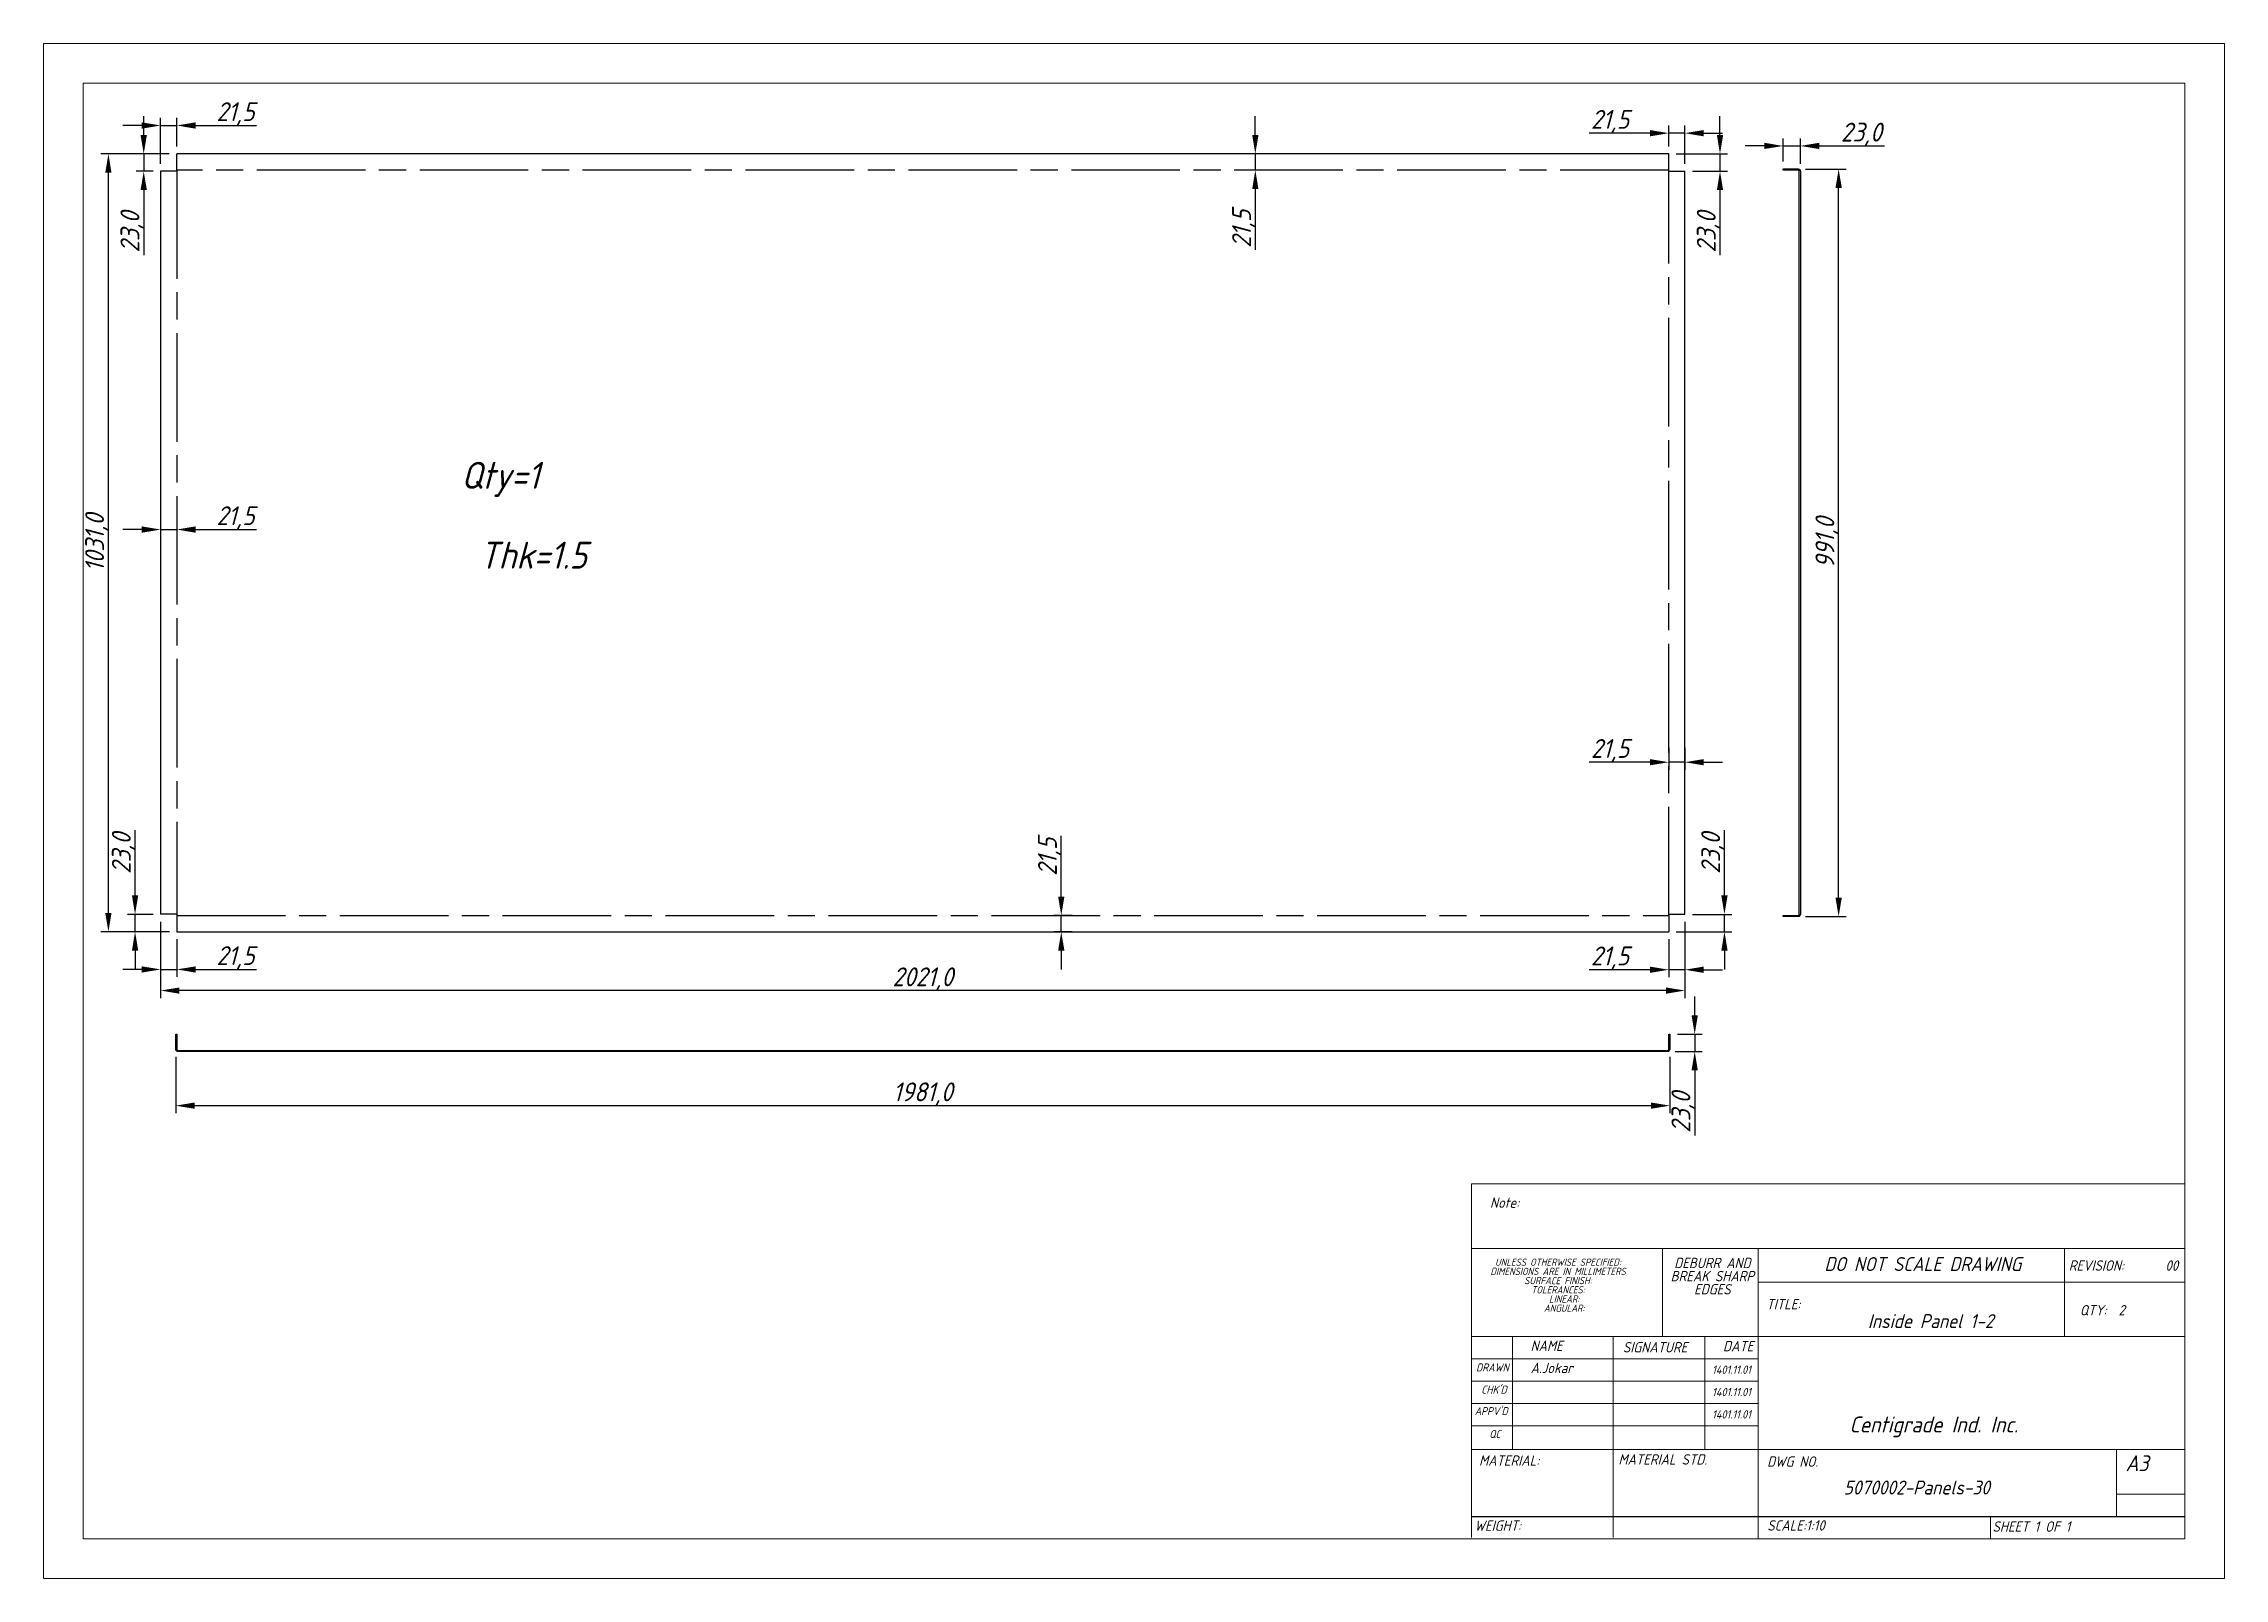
# Model space of a CAD drawing. Header units: inches. Extents: x 18597 to 101525, y -10106 to 51.
# Drawn here: x 57262 to 60154, y -5504 to -3469 of the extents above; entities that cross this region are included whole.
import ezdxf

# ---------------------------------------------------------------- set-up
doc = ezdxf.new("R2010")
doc.units = ezdxf.units.IN
doc.header["$LTSCALE"] = 6
doc.header["$MEASUREMENT"] = 0
doc.linetypes.add('ACAD_ISO08W100', pattern=[36, 24, -3, 6, -3])
doc.linetypes.add('SLD-Solid', pattern=[0])
doc.styles.add('GENISO', font='geniso.shx', dxfattribs={"oblique": 15})
doc.dimstyles.new('Scale', dxfattribs={"dimscale": 10, "dimtxt": 2.5, "dimasz": 2.5, "dimexe": 1, "dimexo": 1, "dimgap": 0.1, "dimtad": 1, "dimdec": 1, "dimzin": 0, "dimtxsty": 'GENISO', "dimcen": 2.5, "dimclrd": 1, "dimclre": 1, "dimclrt": 256, "dimadec": 0, "dimazin": 0, "dimtfac": 1, "dimtdec": 1, "dimtmove": 0, "dimatfit": 3, "dimfxl": 1, "dimtzin": 0, "dimlwd": -1, "dimlwe": -1, "dimarcsym": 0})

msp = doc.modelspace()

# ---------------------------------------------------------------- texts
at = {"style": 'GENISO', "oblique": 15}
for s, p in [('Qty=1', (57815.76, -4059.18)), ('Thk=1.5', (57839.86, -4165.06))]:
    msp.add_text(s, height=35.747, dxfattribs=at).set_placement(p)
at = {"attachment_point": 5, "style": 'GENISO'}
for s, insert, char_height in [('Note:', (59199.34, -5005.47), 13.737), ('UNLESS OTHERWISE SPECIFIED:', (59270.14, -5084.39), 9.6156), ('DEBURR AND', (59474.75, -5085.44), 13.737), ('DO NOT SCALE DRAWING', (59753.82, -5086.88), 18.4916), ('REVISION:       00', (60019.86, -5088.83), 13.7366), ('DIMENSIONS ARE IN MILLIMETERS', (59270.14, -5096.58), 9.6156), ('SURFACE FINISH:', (59270.14, -5108.77), 9.6156), ('TOLERANCES:', (59270.14, -5120.97), 9.6156), ('BREAK SHARP', (59474.75, -5102.85), 13.7366), ('EDGES', (59474.75, -5120.27), 13.737), ('ANGULAR:', (59278.37, -5145.35), 9.616), ('LINEAR:', (59278.37, -5133.16), 9.616), ('TITLE:', (59569.02, -5139.95), 13.737), ('QTY:  2', (59991.83, -5148.05), 13.737), ('Inside Panel 1-2', (59764.22, -5162.46), 18.4916), ('NAME', (59255.05, -5195.19), 13.737), ('SIGNATURE', (59398.87, -5197.16), 13.737), ('DATE', (59509.03, -5195.63), 13.737), ('DRAWN', (59183.18, -5223.88), 10.567), ('A.Jokar', (59261.77, -5224.59), 13.737), ('1401.11.01', (59500.15, -5226.92), 10.989), ("CHK'D", (59185.25, -5253.3), 10.567), ('1401.11.01', (59500.15, -5256.53), 10.989), ("APPV'D", (59181.5, -5281.83), 10.567), ('1401.11.01', (59500.15, -5286.14), 10.989), ('Centigrade Ind. Inc.', (59768.28, -5302.71), 21.1333), ('QC', (59186.53, -5312.14), 10.567), ('MATERIAL:', (59205.35, -5347.38), 13.737), ('MATERIAL STD.', (59408.99, -5345.82), 13.7366), ('DWG NO.', (59581.12, -5348.7), 13.737), ('A3', (60037.8, -5350.88), 21.133), ('5070002-Panels-30', (59745.76, -5383.09), 18.4916), ('WEIGHT:', (59190.25, -5433.65), 13.737), ('SCALE:1:10', (59585.68, -5433.33), 13.737), ('SHEET 1 OF 1', (59897.84, -5434.79), 13.7366)]:
    msp.add_mtext(s, dxfattribs=dict(at, insert=insert, char_height=char_height))

# ---------------------------------------------------------------- blocks, each defined once
blk = doc.blocks.new('*D550')
at = {"color": 1, "transparency": 16777216}
for p, q in [((58611.5, -4599.8), (58611.5, -4519.2)), ((58626.2, -4624.8), (58601.5, -4624.8)), ((58611.5, -4646.3), (58611.5, -4624.8)), ((58626.2, -4646.3), (58601.5, -4646.3)), ((58611.5, -4671.3), (58611.5, -4696.3))]:
    blk.add_line(p, q, dxfattribs=at)
for points in [[(58607.4, -4599.8), (58615.7, -4599.8), (58611.5, -4624.8)], [(58607.4, -4671.3), (58615.7, -4671.3), (58611.5, -4646.3)]]:
    blk.add_solid(points, dxfattribs=at)
at = {"layer": 'Defpoints', "color": 0, "transparency": 16777216}
for p in [(58611.5, -4624.8), (58636.2, -4624.8), (58636.2, -4646.3)]:
    blk.add_point(p, dxfattribs=at)
at = {"transparency": 16777216, "insert": (58596.1, -4547), "char_height": 25, "attachment_point": 5, "rotation": 90, "style": 'GENISO'}
blk.add_mtext('21,5', dxfattribs=at)
blk = doc.blocks.new('*D551')
at = {"color": 1, "transparency": 16777216}
for p, q in [((59391.9, -4421.6), (59311.4, -4421.6)), ((59416.9, -4402.5), (59416.9, -4431.6)), ((59438.4, -4421.6), (59416.9, -4421.6)), ((59438.4, -4402.5), (59438.4, -4431.6)), ((59463.4, -4421.6), (59488.4, -4421.6))]:
    blk.add_line(p, q, dxfattribs=at)
for points in [[(59391.9, -4417.5), (59391.9, -4425.8), (59416.9, -4421.6)], [(59463.4, -4417.5), (59463.4, -4425.8), (59438.4, -4421.6)]]:
    blk.add_solid(points, dxfattribs=at)
at = {"layer": 'Defpoints', "color": 0, "transparency": 16777216}
for p in [(59416.9, -4392.5), (59438.4, -4392.5), (59416.9, -4421.6)]:
    blk.add_point(p, dxfattribs=at)
at = {"transparency": 16777216, "insert": (59339.1, -4406.3), "char_height": 25, "attachment_point": 5, "style": 'GENISO'}
blk.add_mtext('21,5', dxfattribs=at)
blk = doc.blocks.new('*D552')
at = {"color": 1, "transparency": 16777216}
for p, q in [((58868.8, -3590.3), (58868.8, -3565.3)), ((58868.8, -3615.3), (58868.8, -3636.8)), ((58868.8, -3661.8), (58868.8, -3742.3))]:
    blk.add_line(p, q, dxfattribs=at)
for points in [[(58864.7, -3590.3), (58873, -3590.3), (58868.8, -3615.3)], [(58864.7, -3661.8), (58873, -3661.8), (58868.8, -3636.8)]]:
    blk.add_solid(points, dxfattribs=at)
at = {"layer": 'Defpoints', "color": 0, "transparency": 16777216}
for p in [(58868.8, -3615.3), (58868.8, -3636.8), (58868.8, -3636.8)]:
    blk.add_point(p, dxfattribs=at)
at = {"transparency": 16777216, "insert": (58853.5, -3714.5), "char_height": 25, "attachment_point": 5, "rotation": 90, "style": 'GENISO'}
blk.add_mtext('21,5', dxfattribs=at)
blk = doc.blocks.new('*D553')
at = {"color": 1, "transparency": 16777216}
for p, q in [((57392.4, -4113.2), (57367.4, -4113.2)), ((57417.4, -4108.6), (57417.4, -4123.2)), ((57417.4, -4113.2), (57438.9, -4113.2)), ((57438.9, -4108.6), (57438.9, -4123.2)), ((57463.9, -4113.2), (57544.4, -4113.2))]:
    blk.add_line(p, q, dxfattribs=at)
for points in [[(57392.4, -4109), (57392.4, -4117.4), (57417.4, -4113.2)], [(57463.9, -4109), (57463.9, -4117.4), (57438.9, -4113.2)]]:
    blk.add_solid(points, dxfattribs=at)
at = {"layer": 'Defpoints', "color": 0, "transparency": 16777216}
for p in [(57417.4, -4098.6), (57438.9, -4098.6), (57438.9, -4113.2)]:
    blk.add_point(p, dxfattribs=at)
at = {"transparency": 16777216, "insert": (57516.7, -4097.8), "char_height": 25, "attachment_point": 5, "style": 'GENISO'}
blk.add_mtext('21,5', dxfattribs=at)
blk = doc.blocks.new('*D554')
at = {"color": 1, "transparency": 16777216}
for p, q in [((57428.9, -3615.3), (57338.2, -3615.3)), ((57348.2, -4621.3), (57348.2, -3640.3)), ((57428.9, -4646.3), (57338.2, -4646.3))]:
    blk.add_line(p, q, dxfattribs=at)
for points in [[(57344, -3640.3), (57352.3, -3640.3), (57348.2, -3615.3)], [(57344, -4621.3), (57352.3, -4621.3), (57348.2, -4646.3)]]:
    blk.add_solid(points, dxfattribs=at)
at = {"layer": 'Defpoints', "color": 0, "transparency": 16777216}
for p in [(57348.2, -3615.3), (57438.9, -3615.3), (57438.9, -4646.3)]:
    blk.add_point(p, dxfattribs=at)
at = {"transparency": 16777216, "insert": (57332.8, -4130.8), "char_height": 25, "attachment_point": 5, "rotation": 90, "style": 'GENISO'}
blk.add_mtext('1031,0', dxfattribs=at)
blk = doc.blocks.new('*D555')
at = {"color": 1, "transparency": 16777216}
for p, q in [((57417.4, -4633.3), (57417.4, -4734.3)), ((59438.4, -4633.3), (59438.4, -4734.3)), ((59413.4, -4724.3), (57442.4, -4724.3))]:
    blk.add_line(p, q, dxfattribs=at)
for points in [[(57442.4, -4720.2), (57442.4, -4728.5), (57417.4, -4724.3)], [(59413.4, -4720.2), (59413.4, -4728.5), (59438.4, -4724.3)]]:
    blk.add_solid(points, dxfattribs=at)
at = {"layer": 'Defpoints', "color": 0, "transparency": 16777216}
for p in [(57417.4, -4623.3), (59438.4, -4623.3), (57417.4, -4724.3)]:
    blk.add_point(p, dxfattribs=at)
at = {"transparency": 16777216, "insert": (58427.9, -4709), "char_height": 25, "attachment_point": 5, "style": 'GENISO'}
blk.add_mtext('2021,0', dxfattribs=at)
blk = doc.blocks.new('*D556')
at = {"color": 1, "transparency": 16777216}
for p, q in [((57417.4, -4633.3), (57417.4, -4706.3)), ((57438.9, -4656.3), (57438.9, -4706.3)), ((57392.4, -4696.3), (57367.4, -4696.3)), ((57417.4, -4696.3), (57438.9, -4696.3)), ((57463.9, -4696.3), (57544.4, -4696.3))]:
    blk.add_line(p, q, dxfattribs=at)
for points in [[(57392.4, -4692.2), (57392.4, -4700.5), (57417.4, -4696.3)], [(57463.9, -4692.2), (57463.9, -4700.5), (57438.9, -4696.3)]]:
    blk.add_solid(points, dxfattribs=at)
at = {"layer": 'Defpoints', "color": 0, "transparency": 16777216}
for p in [(57417.4, -4623.3), (57438.9, -4646.3), (57438.9, -4696.3)]:
    blk.add_point(p, dxfattribs=at)
at = {"transparency": 16777216, "insert": (57516.7, -4680.9), "char_height": 25, "attachment_point": 5, "style": 'GENISO'}
blk.add_mtext('21,5', dxfattribs=at)
blk = doc.blocks.new('*D557')
at = {"color": 1, "transparency": 16777216}
for p, q in [((57383.5, -4598.3), (57383.5, -4511.8)), ((57407.4, -4623.3), (57373.5, -4623.3)), ((57383.5, -4646.3), (57383.5, -4623.3)), ((57429.1, -4646.3), (57373.5, -4646.3)), ((57383.5, -4671.3), (57383.5, -4696.3))]:
    blk.add_line(p, q, dxfattribs=at)
for points in [[(57379.4, -4598.3), (57387.7, -4598.3), (57383.5, -4623.3)], [(57379.4, -4671.3), (57387.7, -4671.3), (57383.5, -4646.3)]]:
    blk.add_solid(points, dxfattribs=at)
at = {"layer": 'Defpoints', "color": 0, "transparency": 16777216}
for p in [(57383.5, -4623.3), (57417.4, -4623.3), (57439.1, -4646.3)]:
    blk.add_point(p, dxfattribs=at)
at = {"transparency": 16777216, "insert": (57368.2, -4542.5), "char_height": 25, "attachment_point": 5, "rotation": 90, "style": 'GENISO'}
blk.add_mtext('23,0', dxfattribs=at)
blk = doc.blocks.new('*D558')
at = {"color": 1, "transparency": 16777216}
for p, q in [((59490.8, -4598.3), (59490.8, -4511.8)), ((59448.4, -4623.3), (59500.8, -4623.3)), ((59490.8, -4646.3), (59490.8, -4623.3)), ((59426.9, -4646.3), (59500.8, -4646.3)), ((59490.8, -4671.3), (59490.8, -4696.3))]:
    blk.add_line(p, q, dxfattribs=at)
for points in [[(59486.7, -4598.3), (59495, -4598.3), (59490.8, -4623.3)], [(59486.7, -4671.3), (59495, -4671.3), (59490.8, -4646.3)]]:
    blk.add_solid(points, dxfattribs=at)
at = {"layer": 'Defpoints', "color": 0, "transparency": 16777216}
for p in [(59438.4, -4623.3), (59490.8, -4623.3), (59416.9, -4646.3)]:
    blk.add_point(p, dxfattribs=at)
at = {"transparency": 16777216, "insert": (59475.5, -4542.5), "char_height": 25, "attachment_point": 5, "rotation": 90, "style": 'GENISO'}
blk.add_mtext('23,0', dxfattribs=at)
blk = doc.blocks.new('*D559')
at = {"color": 1, "transparency": 16777216}
for p, q in [((59438.4, -4633.3), (59438.4, -4706.7)), ((59416.9, -4656.3), (59416.9, -4706.7)), ((59391.9, -4696.7), (59311.4, -4696.7)), ((59438.4, -4696.7), (59416.9, -4696.7)), ((59463.4, -4696.7), (59488.4, -4696.7))]:
    blk.add_line(p, q, dxfattribs=at)
for points in [[(59391.9, -4692.5), (59391.9, -4700.9), (59416.9, -4696.7)], [(59463.4, -4692.5), (59463.4, -4700.9), (59438.4, -4696.7)]]:
    blk.add_solid(points, dxfattribs=at)
at = {"layer": 'Defpoints', "color": 0, "transparency": 16777216}
for p in [(59438.4, -4623.3), (59416.9, -4646.3), (59416.9, -4696.7)]:
    blk.add_point(p, dxfattribs=at)
at = {"transparency": 16777216, "insert": (59339.1, -4681.3), "char_height": 25, "attachment_point": 5, "style": 'GENISO'}
blk.add_mtext('21,5', dxfattribs=at)
blk = doc.blocks.new('*D560')
at = {"color": 1, "transparency": 16777216}
for p, q in [((59484.9, -3590.3), (59484.9, -3565.3)), ((59426.9, -3615.3), (59494.9, -3615.3)), ((59448.4, -3638.3), (59494.9, -3638.3)), ((59484.9, -3615.3), (59484.9, -3638.3)), ((59484.9, -3663.3), (59484.9, -3749.7))]:
    blk.add_line(p, q, dxfattribs=at)
for points in [[(59480.8, -3590.3), (59489.1, -3590.3), (59484.9, -3615.3)], [(59480.8, -3663.3), (59489.1, -3663.3), (59484.9, -3638.3)]]:
    blk.add_solid(points, dxfattribs=at)
at = {"layer": 'Defpoints', "color": 0, "transparency": 16777216}
for p in [(59416.9, -3615.3), (59438.4, -3638.3), (59484.9, -3638.3)]:
    blk.add_point(p, dxfattribs=at)
at = {"transparency": 16777216, "insert": (59469.6, -3719), "char_height": 25, "attachment_point": 5, "rotation": 90, "style": 'GENISO'}
blk.add_mtext('23,0', dxfattribs=at)
blk = doc.blocks.new('*D561')
at = {"color": 1, "transparency": 16777216}
for p, q in [((59416.9, -3605.3), (59416.9, -3577.8)), ((59438.4, -3628.3), (59438.4, -3577.8)), ((59391.9, -3587.8), (59311.4, -3587.8)), ((59438.4, -3587.8), (59416.9, -3587.8)), ((59463.4, -3587.8), (59488.4, -3587.8))]:
    blk.add_line(p, q, dxfattribs=at)
for points in [[(59391.9, -3583.6), (59391.9, -3592), (59416.9, -3587.8)], [(59463.4, -3583.6), (59463.4, -3592), (59438.4, -3587.8)]]:
    blk.add_solid(points, dxfattribs=at)
at = {"layer": 'Defpoints', "color": 0, "transparency": 16777216}
for p in [(59416.9, -3587.8), (59416.9, -3615.3), (59438.4, -3638.3)]:
    blk.add_point(p, dxfattribs=at)
at = {"transparency": 16777216, "insert": (59339.1, -3572.4), "char_height": 25, "attachment_point": 5, "style": 'GENISO'}
blk.add_mtext('21,5', dxfattribs=at)
blk = doc.blocks.new('*D562')
at = {"color": 1, "transparency": 16777216}
for p, q in [((57392.4, -3577.6), (57367.4, -3577.6)), ((57417.4, -3628.3), (57417.4, -3567.6)), ((57417.4, -3577.6), (57438.9, -3577.6)), ((57438.9, -3605.3), (57438.9, -3567.6)), ((57463.9, -3577.6), (57544.4, -3577.6))]:
    blk.add_line(p, q, dxfattribs=at)
for points in [[(57392.4, -3573.4), (57392.4, -3581.8), (57417.4, -3577.6)], [(57463.9, -3573.4), (57463.9, -3581.8), (57438.9, -3577.6)]]:
    blk.add_solid(points, dxfattribs=at)
at = {"layer": 'Defpoints', "color": 0, "transparency": 16777216}
for p in [(57438.9, -3577.6), (57417.4, -3638.3), (57438.9, -3615.3)]:
    blk.add_point(p, dxfattribs=at)
at = {"transparency": 16777216, "insert": (57516.7, -3562.2), "char_height": 25, "attachment_point": 5, "style": 'GENISO'}
blk.add_mtext('21,5', dxfattribs=at)
blk = doc.blocks.new('*D563')
at = {"color": 1, "transparency": 16777216}
for p, q in [((57395, -3590.3), (57395, -3565.3)), ((57428.9, -3615.3), (57385, -3615.3)), ((57407.4, -3638.3), (57385, -3638.3)), ((57395, -3615.3), (57395, -3638.3)), ((57395, -3663.3), (57395, -3749.7))]:
    blk.add_line(p, q, dxfattribs=at)
for points in [[(57390.8, -3590.3), (57399.2, -3590.3), (57395, -3615.3)], [(57390.8, -3663.3), (57399.2, -3663.3), (57395, -3638.3)]]:
    blk.add_solid(points, dxfattribs=at)
at = {"layer": 'Defpoints', "color": 0, "transparency": 16777216}
for p in [(57395, -3638.3), (57417.4, -3638.3), (57438.9, -3615.3)]:
    blk.add_point(p, dxfattribs=at)
at = {"transparency": 16777216, "insert": (57379.6, -3719), "char_height": 25, "attachment_point": 5, "rotation": 90, "style": 'GENISO'}
blk.add_mtext('23,0', dxfattribs=at)
blk = doc.blocks.new('*D564')
at = {"color": 1, "transparency": 16777216}
for p, q in [((59451.4, -4757.1), (59451.4, -4732.1)), ((59428.4, -4782.1), (59461.4, -4782.1)), ((59451.4, -4782.1), (59451.4, -4805.1)), ((59425.4, -4805.1), (59461.4, -4805.1)), ((59451.4, -4830.1), (59451.4, -4916.6))]:
    blk.add_line(p, q, dxfattribs=at)
for points in [[(59447.2, -4757.1), (59455.5, -4757.1), (59451.4, -4782.1)], [(59447.2, -4830.1), (59455.5, -4830.1), (59451.4, -4805.1)]]:
    blk.add_solid(points, dxfattribs=at)
at = {"layer": 'Defpoints', "color": 0, "transparency": 16777216}
for p in [(59418.4, -4782.1), (59415.4, -4805.1), (59451.4, -4805.1)]:
    blk.add_point(p, dxfattribs=at)
at = {"transparency": 16777216, "insert": (59436, -4885.9), "char_height": 25, "attachment_point": 5, "rotation": 90, "style": 'GENISO'}
blk.add_mtext('23,0', dxfattribs=at)
blk = doc.blocks.new('*D565')
at = {"color": 1, "transparency": 16777216}
for p, q in [((57437.4, -4812.1), (57437.4, -4886.9)), ((59418.4, -4812.1), (59418.4, -4886.9)), ((59393.4, -4876.9), (57462.4, -4876.9))]:
    blk.add_line(p, q, dxfattribs=at)
for points in [[(57462.4, -4872.7), (57462.4, -4881), (57437.4, -4876.9)], [(59393.4, -4872.7), (59393.4, -4881), (59418.4, -4876.9)]]:
    blk.add_solid(points, dxfattribs=at)
at = {"layer": 'Defpoints', "color": 0, "transparency": 16777216}
for p in [(57437.4, -4802.1), (59418.4, -4802.1), (57437.4, -4876.9)]:
    blk.add_point(p, dxfattribs=at)
at = {"transparency": 16777216, "insert": (58427.9, -4861.5), "char_height": 25, "attachment_point": 5, "style": 'GENISO'}
blk.add_mtext('1981,0', dxfattribs=at)
blk = doc.blocks.new('*D566')
at = {"color": 1, "transparency": 16777216}
for p, q in [((59598.5, -3635.3), (59652.2, -3635.3)), ((59642.2, -4601.3), (59642.2, -3660.3)), ((59598.5, -4626.3), (59652.2, -4626.3))]:
    blk.add_line(p, q, dxfattribs=at)
for points in [[(59638.1, -3660.3), (59646.4, -3660.3), (59642.2, -3635.3)], [(59638.1, -4601.3), (59646.4, -4601.3), (59642.2, -4626.3)]]:
    blk.add_solid(points, dxfattribs=at)
at = {"layer": 'Defpoints', "color": 0, "transparency": 16777216}
for p in [(59588.5, -3635.3), (59642.2, -3635.3), (59588.5, -4626.3)]:
    blk.add_point(p, dxfattribs=at)
at = {"transparency": 16777216, "insert": (59626.9, -4130.8), "char_height": 25, "attachment_point": 5, "rotation": 90, "style": 'GENISO'}
blk.add_mtext('991,0', dxfattribs=at)
blk = doc.blocks.new('*D567')
at = {"color": 1, "transparency": 16777216}
for p, q in [((59543.5, -3604.7), (59518.5, -3604.7)), ((59568.5, -3625.3), (59568.5, -3594.7)), ((59568.5, -3604.7), (59591.5, -3604.7)), ((59591.5, -3628.3), (59591.5, -3594.7)), ((59616.5, -3604.7), (59703, -3604.7))]:
    blk.add_line(p, q, dxfattribs=at)
for points in [[(59543.5, -3600.5), (59543.5, -3608.8), (59568.5, -3604.7)], [(59616.5, -3600.5), (59616.5, -3608.8), (59591.5, -3604.7)]]:
    blk.add_solid(points, dxfattribs=at)
at = {"layer": 'Defpoints', "color": 0, "transparency": 16777216}
for p in [(59591.5, -3604.7), (59568.5, -3635.3), (59591.5, -3638.3)]:
    blk.add_point(p, dxfattribs=at)
at = {"transparency": 16777216, "insert": (59672.3, -3589.3), "char_height": 25, "attachment_point": 5, "style": 'GENISO'}
blk.add_mtext('23,0', dxfattribs=at)

# ---------------------------------------------------------------- dimensions: what is measured, and where the dimension line sits
for base, p1, p2, picture, middle in [((57438.9, -3577.6), (57417.4, -3638.26), (57438.9, -3615.26), '*D562', (57516.67, -3562.22)), ((59416.9, -3587.79), (59438.4, -3638.26), (59416.9, -3615.26), '*D561', (59339.14, -3572.41)), ((59591.52, -3604.67), (59568.52, -3635.26), (59591.52, -3638.26), '*D567', (59672.25, -3589.29)), ((57438.9, -4113.19), (57417.4, -4098.6), (57438.9, -4098.6), '*D553', (57516.67, -4097.81)), ((59416.9, -4421.65), (59438.4, -4392.52), (59416.9, -4392.52), '*D551', (59339.14, -4406.27)), ((57438.9, -4696.32), (57417.4, -4623.26), (57438.9, -4646.26), '*D556', (57516.67, -4680.94)), ((57417.4, -4724.34), (59438.4, -4623.26), (57417.4, -4623.26), '*D555', (58427.9, -4708.96)), ((59416.9, -4696.69), (59438.4, -4623.26), (59416.9, -4646.26), '*D559', (59339.14, -4681.31)), ((57437.4, -4876.87), (59418.4, -4802.12), (57437.4, -4802.12), '*D565', (58427.9, -4861.5))]:
    dim = msp.add_linear_dim(base=base, p1=p1, p2=p2, dimstyle='Scale')
    dim.commit()
    dim.dimension.update_dxf_attribs({"geometry": picture, "text_midpoint": middle})
for base, p1, p2, picture, middle in [((57395, -3638.26), (57438.9, -3615.26), (57417.4, -3638.26), '*D563', (57379.62, -3718.99)), ((58868.85, -3636.76), (58868.85, -3615.26), (58868.85, -3636.76), '*D552', (58853.47, -3714.52)), ((59484.94, -3638.26), (59416.9, -3615.26), (59438.4, -3638.26), '*D560', (59469.56, -3718.99)), ((57348.16, -3615.26), (57438.9, -4646.26), (57438.9, -3615.26), '*D554', (57332.78, -4130.76)), ((59642.22, -3635.26), (59588.52, -4626.26), (59588.52, -3635.26), '*D566', (59626.86, -4130.76)), ((57383.53, -4623.26), (57439.06, -4646.26), (57417.4, -4623.26), '*D557', (57368.15, -4542.52)), ((59490.83, -4623.26), (59416.9, -4646.26), (59438.4, -4623.26), '*D558', (59475.45, -4542.52)), ((58611.52, -4624.76), (58636.25, -4646.26), (58636.25, -4624.76), '*D550', (58596.15, -4546.99)), ((59451.35, -4805.12), (59418.4, -4782.12), (59415.4, -4805.12), '*D564', (59435.98, -4885.85))]:
    dim = msp.add_linear_dim(base=base, p1=p1, p2=p2, angle=90, dimstyle='Scale')
    dim.commit()
    dim.dimension.update_dxf_attribs({"geometry": picture, "text_midpoint": middle})

# ---------------------------------------------------------------- linework, layer by layer
for p, q in [((57438.9, -3638.26), (57417.4, -3638.26)), ((57438.9, -3636.76), (57438.9, -3615.26)), ((59416.9, -3636.76), (59416.9, -3615.26)), ((59416.9, -3638.26), (59438.4, -3638.26)), ((57438.9, -4623.26), (57417.4, -4623.26)), ((57438.9, -4624.76), (57438.9, -4646.26)), ((59416.9, -4623.26), (59438.4, -4623.26)), ((59416.9, -4624.76), (59416.9, -4646.26)), ((59155.26, -5421.64), (60101.41, -5421.64))]:
    msp.add_line(p, q)
at = {"color": 7, "linetype": 'SLD-Solid', "lineweight": 0}
for p, q in [((59155.26, -4980.29), (60101.41, -4980.29)), ((59155.26, -4980.29), (59155.26, -5066.31)), ((59155.26, -5066.31), (60101.41, -5066.31)), ((59155.26, -5066.31), (59155.26, -5449.51)), ((59408.87, -5066.31), (59408.87, -5183.01)), ((59535.67, -5066.31), (59535.67, -5451.25)), ((59941.79, -5183.01), (59941.79, -5066.31)), ((60101.41, -5110.73), (59535.67, -5110.73)), ((60101.41, -5183.01), (59155.26, -5183.01)), ((59209.6, -5183.01), (59209.6, -5332.81)), ((59343.31, -5183.01), (59343.31, -5449.51)), ((59464.6, -5183.01), (59464.6, -5332.81)), ((59535.67, -5449.51), (59535.67, -5183.01)), ((59535.67, -5212.62), (59155.26, -5212.62)), ((59535.67, -5242.23), (59155.26, -5242.23)), ((59535.67, -5271.84), (59155.26, -5271.84)), ((59535.67, -5301.45), (59155.26, -5301.45)), ((59227.72, -5332.81), (59155.26, -5332.81)), ((59227.72, -5332.81), (60101.41, -5332.81)), ((60010.83, -5421.64), (60010.83, -5332.81)), ((60101.41, -5392.03), (60010.83, -5392.03)), ((59843.62, -5451.25), (59843.62, -5421.64))]:
    msp.add_line(p, q, dxfattribs=at)
for points in [[(57262.27, -3469.08), (60153.66, -3469.08), (60153.66, -5503.5), (57262.27, -5503.5)], [(57314.53, -3521.33), (60101.41, -3521.33), (60101.41, -5451.25), (57314.53, -5451.25)]]:
    msp.add_lwpolyline(points, close=True, dxfattribs=at)
for points in [[(57417.4, -3638.26), (57417.4, -4623.26)], [(59416.9, -3615.26), (57438.9, -3615.26)], [(59438.4, -4623.26), (59438.4, -3638.26)], [(57438.9, -4646.26), (59416.9, -4646.26)]]:
    msp.add_lwpolyline(points)
at = {"linetype": 'ACAD_ISO08W100'}
msp.add_lwpolyline([(59416.9, -3636.76), (57438.9, -3636.76), (57438.9, -4624.76), (59416.9, -4624.76)], close=True, dxfattribs=at)
for points in [[(59568.52, -4624.76), (59588.52, -4624.76, 0.4142136), (59590.02, -4623.26), (59590.02, -3638.26, 0.4142136), (59588.52, -3636.76), (59568.52, -3636.76), (59568.52, -3635.26), (59588.52, -3635.26, -0.4142136), (59591.52, -3638.26), (59591.52, -4623.26, -0.4142136), (59588.52, -4626.26), (59568.52, -4626.26)], [(57438.9, -4782.12), (57438.9, -4802.12, 0.4142136), (57440.4, -4803.62), (59415.4, -4803.62, 0.4142136), (59416.9, -4802.12), (59416.9, -4782.12), (59418.4, -4782.12), (59418.4, -4802.12, -0.4142136), (59415.4, -4805.12), (57440.4, -4805.12, -0.4142136), (57437.4, -4802.12), (57437.4, -4782.12)]]:
    msp.add_lwpolyline(points, format="xyb", close=True)

msp.set_redraw_order([(e.dxf.handle, doc.entitydb.next_handle()) for e in msp.query("TEXT MTEXT ATTDEF DIMENSION ARC_DIMENSION")])  # texts and dimensions are drawn at this point

doc.saveas('drawing.dxf')
